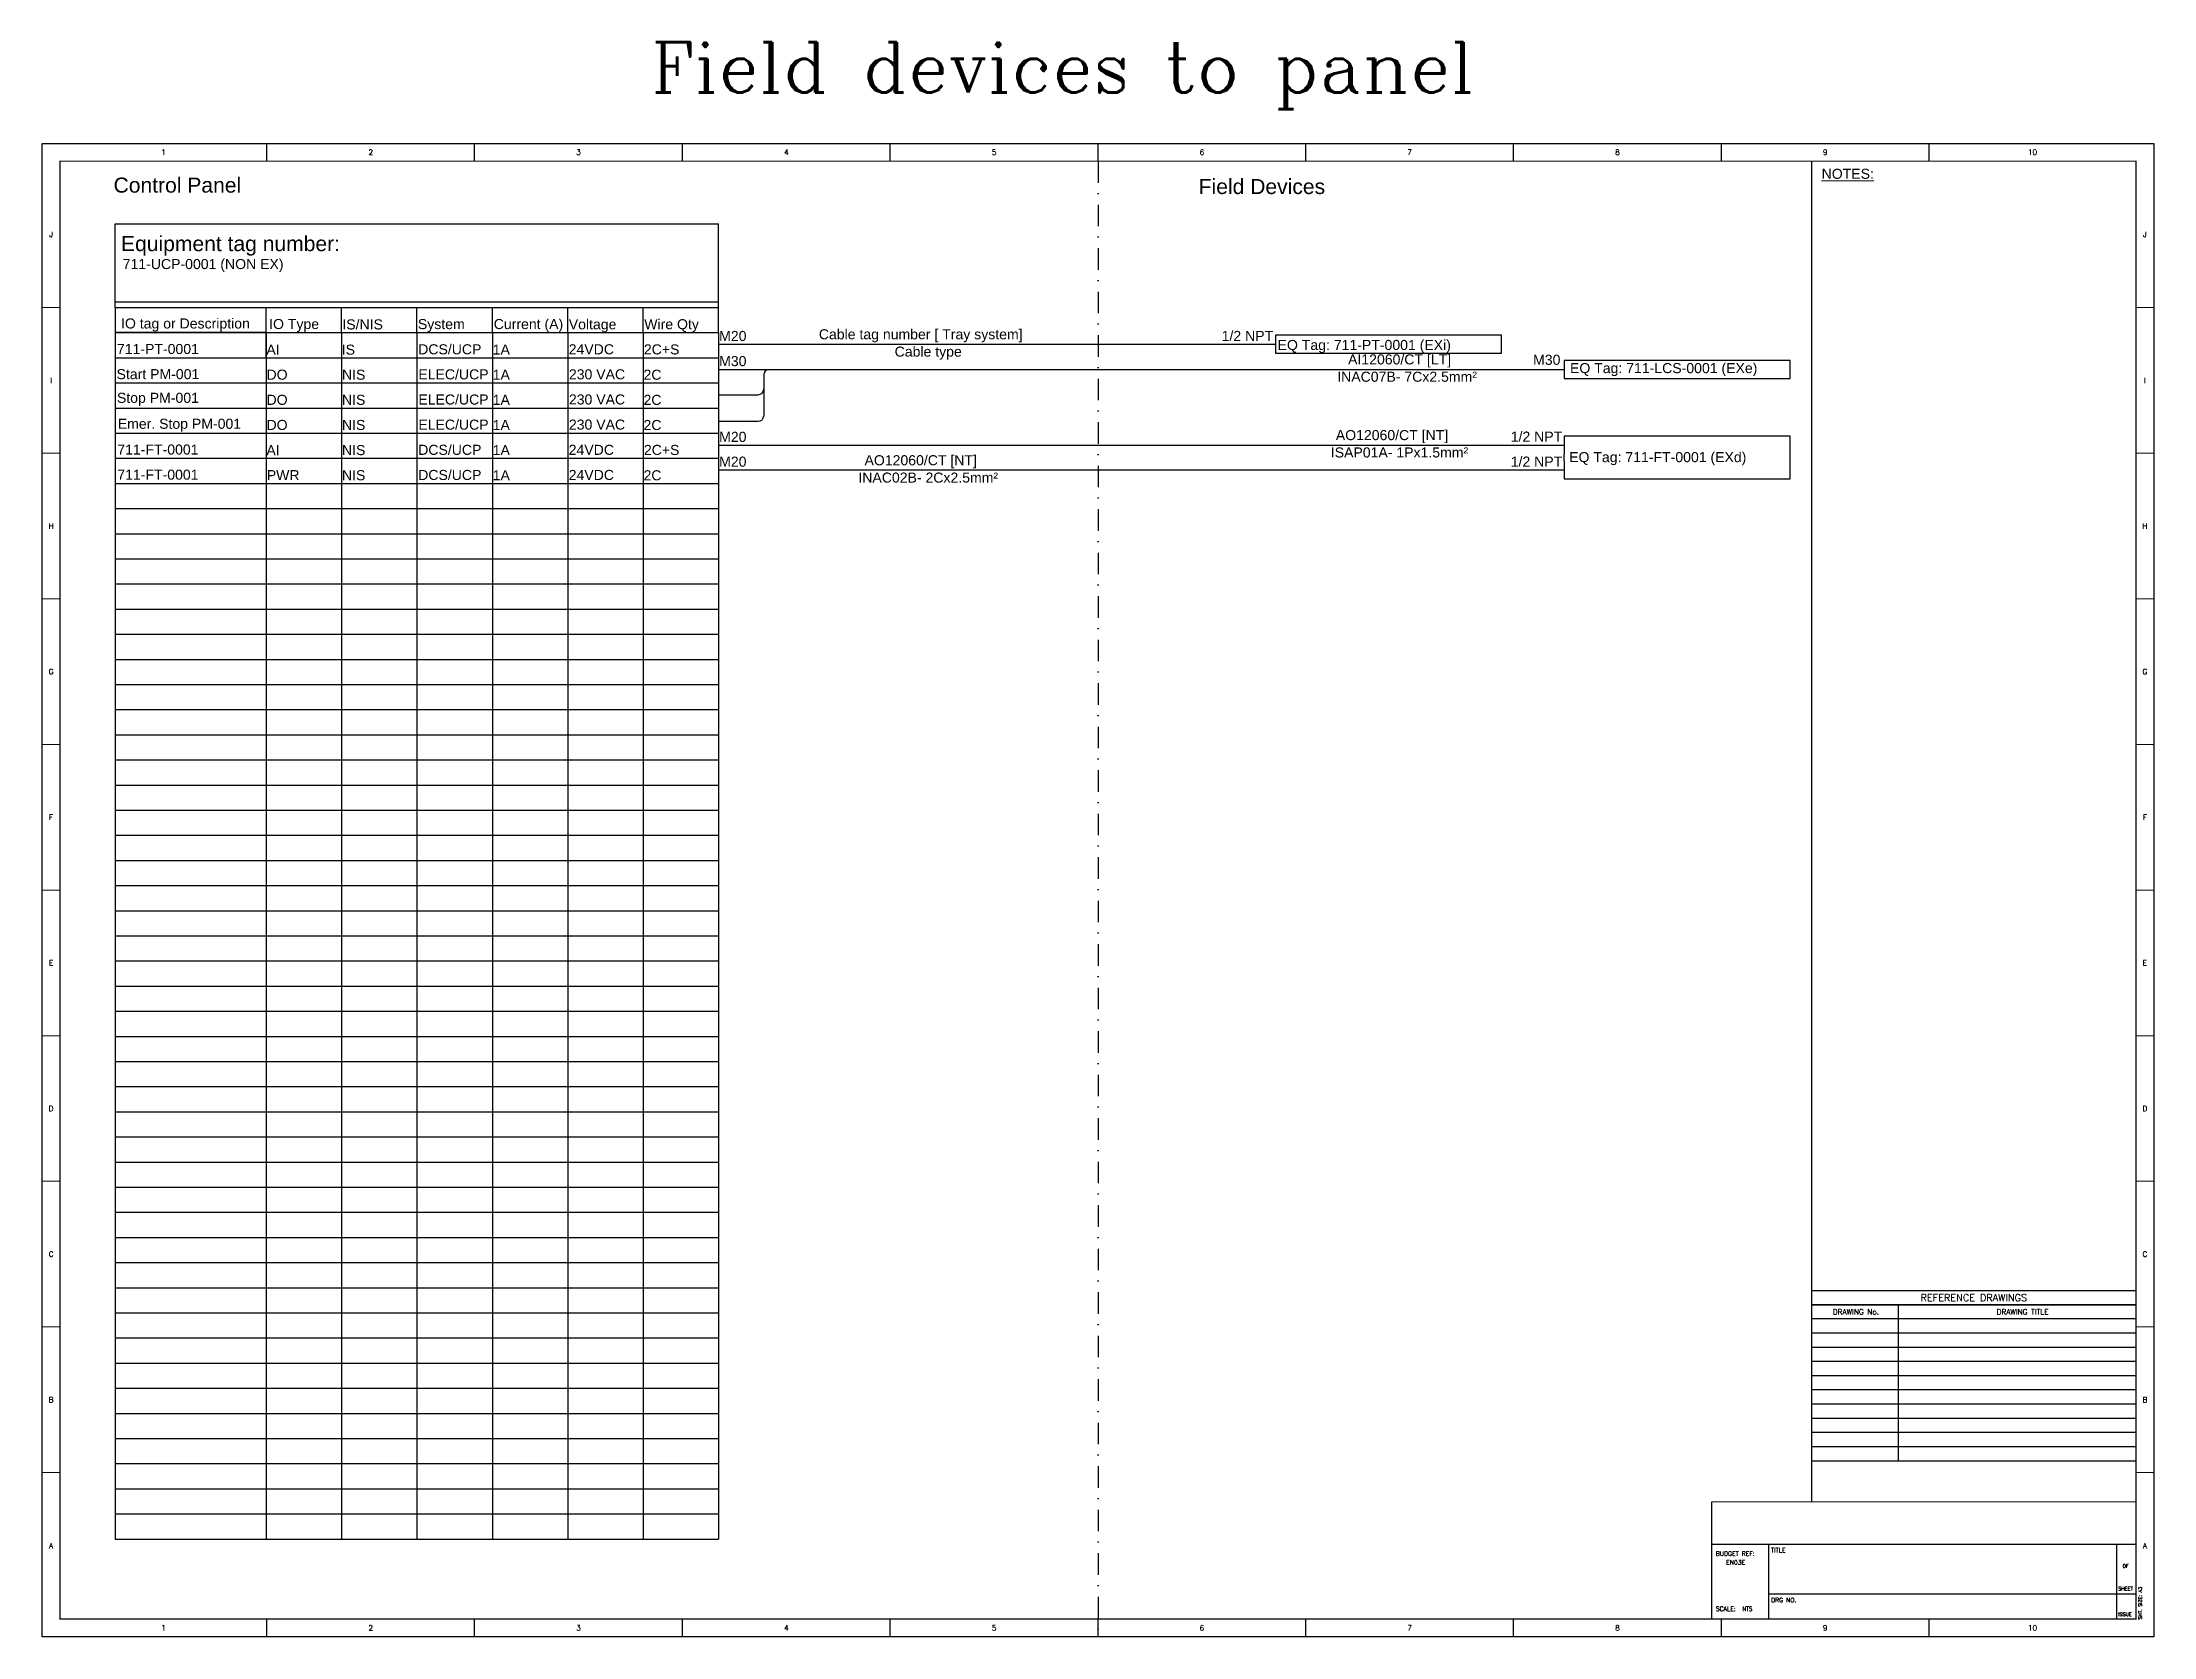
# Model space of a CAD drawing. Header units: millimetres. Extents: x 1546 to 3944, y 8323 to 8646.
# Drawn here: x 2535 to 2955, y 8323 to 8640.2 of the extents above; entities that cross this region are included whole.
import ezdxf
from ezdxf.enums import TextEntityAlignment as Align

# ---------------------------------------------------------------- set-up
doc = ezdxf.new("R2010")
doc.units = ezdxf.units.MM
doc.linetypes.add('DGN Style 4', pattern=[8.553394, 4.276697, -2.138348, 0, -2.138348])
for name, color, linetype in [('BORDER', 131, 'Continuous'), ('CABLE', 1, 'Continuous'), ('LOCATION', 4, 'Continuous')]:
    doc.layers.add(name, color=color, linetype=linetype)
doc.layers.add('Text', color=7, linetype='Continuous', lineweight=13)
doc.styles.add('Arial', font='arial.ttf', dxfattribs={"width": 0.9, "height": 225})
doc.styles.add('ROMANC', font='romanc.shx')
doc.styles.add('ROMANS', font='romans.shx', dxfattribs={"height": 3})

msp = doc.modelspace()

# ---------------------------------------------------------------- texts
at = {"linetype": 'ByBlock', "lineweight": -2, "style": 'ROMANS'}
for s, p in [('1', (2559.12, 8618.28)), ('2', (2600.36, 8618.28)), ('3', (2641.69, 8618.28)), ('4', (2683.02, 8618.28)), ('5', (2724.34, 8618.28)), ('6', (2765.67, 8618.28)), ('7', (2807, 8618.28)), ('8', (2848.33, 8618.28)), ('9', (2889.66, 8618.28)), ('10', (2930.9, 8618.28)), ('J', (2536.78, 8601.94)), ('J', (2953.24, 8601.94)), ('I', (2536.78, 8572.89)), ('I', (2953.24, 8572.89)), ('H', (2536.78, 8543.92)), ('H', (2953.24, 8543.92)), ('G', (2536.78, 8514.96)), ('G', (2953.24, 8514.96)), ('F', (2536.78, 8485.99)), ('F', (2953.24, 8485.99)), ('E', (2536.78, 8457.03)), ('E', (2953.24, 8457.03)), ('D', (2536.78, 8428.06)), ('D', (2953.24, 8428.06)), ('C', (2536.78, 8399.1)), ('C', (2953.24, 8399.1)), ('B', (2536.78, 8370.13)), ('B', (2953.24, 8370.13)), ('A', (2536.78, 8341.08)), ('A', (2953.24, 8341.08)), ('1', (2559.12, 8324.74)), ('2', (2600.36, 8324.74)), ('3', (2641.69, 8324.74)), ('4', (2683.02, 8324.74)), ('5', (2724.34, 8324.74)), ('6', (2765.67, 8324.74)), ('7', (2807, 8324.74)), ('8', (2848.33, 8324.74)), ('9', (2889.66, 8324.74)), ('10', (2930.9, 8324.74))]:
    msp.add_text(s, height=1.06, dxfattribs=at).set_placement(p, align=Align.MIDDLE_CENTER)
at = {"layer": 'BORDER', "color": 7, "ltscale": 0.25, "style": 'ROMANC'}
msp.add_text('Field devices to panel', height=10, dxfattribs=at).set_placement((2656.17, 8640.17), align=Align.TOP_LEFT)
at = {"layer": 'BORDER'}
for s, height, style, p in [('DRAWING No.', 1.0597, 'ROMANS', (2895.77, 8387.62)), ('REFERENCE DRAWINGS', 1.413, 'ROMANC', (2919.21, 8390.44)), ('DRAWING TITLE', 1.0597, 'ROMANS', (2928.92, 8387.62))]:
    msp.add_text(s, height=height, dxfattribs=dict(at, style=style)).set_placement(p, align=Align.MIDDLE)
for s, height, style, p in [('BUDGET REF:', 0.8831, 'ROMANC', (2867.89, 8339.08)), ('EN03E', 0.883, 'ROMANC', (2869.95, 8337.33)), ('TITLE', 0.883, 'ROMANC', (2878.9, 8339.76)), ('SCALE:', 0.883, 'ROMANC', (2867.89, 8328.09)), ('DRG NO.', 0.883, 'ROMANC', (2878.9, 8329.84)), ('ISSUE', 0.706, 'ROMANS', (2947.95, 8327.09))]:
    msp.add_text(s, height=height, dxfattribs=dict(at, style=style)).set_placement(p)
at = {"layer": 'BORDER', "style": 'ROMANS'}
for s, p in [('OF', (2949.41, 8336.71)), ('SHEET', (2949.41, 8332.21))]:
    msp.add_text(s, height=0.706, dxfattribs=at).set_placement(p, align=Align.CENTER)
msp.add_text('SHT. SIZE: A3', height=0.7065, rotation=90, dxfattribs=at).set_placement((2951.94, 8326.41), align=Align.TOP_LEFT)
at = {"layer": 'BORDER', "ltscale": 0.25, "style": 'ROMANC', "width": 0.9}
msp.add_text('NTS', height=0.883, dxfattribs=at).set_placement((2873.18, 8328.09))
at = {"layer": 'CABLE', "color": 3, "style": 'Arial'}
for s, p in [('M20', (2672.37, 8581.74)), ('Cable tag number [ Tray system]', (2709.75, 8582.08)), ('1/2 NPT', (2774.73, 8581.75)), ('M30', (2672.37, 8576.74)), ('AI12060/CT [LT]', (2805, 8577.08)), ('M30', (2834.27, 8577)), ('M20', (2672.37, 8561.67)), ('AO12060/CT [NT]', (2803.49, 8562.02)), ('1/2 NPT', (2832.23, 8561.72)), ('M20', (2672.37, 8556.74)), ('AO12060/CT [NT]', (2709.75, 8557.02)), ('1/2 NPT', (2832.23, 8556.75))]:
    msp.add_text(s, height=2, dxfattribs=at).set_placement(p, align=Align.MIDDLE_CENTER)
at = {"layer": 'CABLE', "color": 2, "style": 'Arial'}
for s, p in [('Cable type', (2711.24, 8577.63)), ('INAC07B- 7Cx2.5mm²', (2806.49, 8572.63)), ('ISAP01A- 1Px1.5mm²', (2804.98, 8557.57)), ('INAC02B- 2Cx2.5mm²', (2711.24, 8552.57))]:
    msp.add_text(s, height=2, dxfattribs=at).set_placement(p, align=Align.CENTER)
at = {"layer": 'Text', "color": 7, "linetype": 'Continuous', "lineweight": 13, "style": 'Arial'}
msp.add_text('%%UNOTES:', height=2, dxfattribs=at).set_placement((2888.95, 8613))
at = {"layer": 'Text', "style": 'Arial'}
for s, height, p in [('Control Panel', 3, (2561.89, 8611.81)), ('Field Devices', 3, (2777.61, 8611.53)), ('Equipment tag number:', 3, (2572.46, 8599.74)), ('711-UCP-0001 (NON EX)', 2, (2567.01, 8595.8)), ('IO tag or Description', 2, (2563.5, 8583.98)), ('IO Type', 2, (2585.11, 8583.83)), ('IS/NIS', 2, (2598.74, 8584.08)), ('System', 2, (2614.39, 8583.82)), ('Current (A)', 2, (2631.73, 8583.86)), ('Voltage ', 2, (2644.87, 8583.81)), ('Wire Qty', 2, (2660.19, 8583.83)), ('EQ Tag: 711-PT-0001 (EXi)', 2, (2797.97, 8579.7)), ('711-PT-0001', 2, (2558.02, 8579.15)), ('AI', 2, (2580.92, 8579.02)), ('IS', 2, (2595.91, 8579.02)), ('DCS/UCP', 2, (2616.08, 8579.13)), ('1A', 2, (2626.32, 8579.04)), ('24VDC', 2, (2644.23, 8579.09)), ('2C+S', 2, (2658.22, 8579.07)), ('EQ Tag: 711-LCS-0001 (EXe)', 2, (2857.53, 8575.1)), ('Start PM-001', 2, (2558.02, 8574.15)), ('DO', 2, (2581.72, 8574.04)), ('NIS', 2, (2596.96, 8574.04)), ('ELEC/UCP', 2, (2616.81, 8574.14)), ('1A', 2, (2626.32, 8574.04)), ('230 VAC', 2, (2645.36, 8574.11)), ('2C', 2, (2656.4, 8574.03)), ('Stop PM-001', 2, (2558.02, 8569.15)), ('DO', 2, (2581.72, 8569.04)), ('NIS', 2, (2596.96, 8569.04)), ('ELEC/UCP', 2, (2616.81, 8569.14)), ('1A', 2, (2626.32, 8569.04)), ('230 VAC', 2, (2645.36, 8569.11)), ('2C', 2, (2656.4, 8569.03)), ('Emer. Stop PM-001', 2, (2562.3, 8563.99)), ('DO', 2, (2581.72, 8564.04)), ('NIS', 2, (2596.96, 8564.04)), ('ELEC/UCP', 2, (2616.81, 8564.14)), ('1A', 2, (2626.32, 8564.04)), ('230 VAC', 2, (2645.36, 8564.11)), ('2C', 2, (2656.4, 8564.03)), ('711-FT-0001', 2, (2558.02, 8559.15)), ('AI', 2, (2580.92, 8559.02)), ('NIS', 2, (2596.96, 8559.04)), ('DCS/UCP', 2, (2616.08, 8559.13)), ('1A', 2, (2626.32, 8559.04)), ('24VDC', 2, (2644.23, 8559.09)), ('2C+S', 2, (2658.22, 8559.07)), ('EQ Tag: 711-FT-0001 (EXd)', 2, (2856.35, 8557.39)), ('711-FT-0001', 2, (2558.02, 8554.15)), ('PWR', 2, (2582.93, 8554.06)), ('NIS', 2, (2596.96, 8554.04)), ('DCS/UCP', 2, (2616.08, 8554.13)), ('1A', 2, (2626.32, 8554.04)), ('24VDC', 2, (2644.23, 8554.09)), ('2C', 2, (2656.4, 8554.03))]:
    msp.add_text(s, height=height, dxfattribs=at).set_placement(p, align=Align.MIDDLE)

# ---------------------------------------------------------------- linework, layer by layer
for p, q in [((2579.69, 8616.51), (2579.69, 8620.05)), ((2621.02, 8616.51), (2621.02, 8620.05)), ((2662.35, 8616.51), (2662.35, 8620.05)), ((2703.68, 8616.51), (2703.68, 8620.05)), ((2745.01, 8616.51), (2745.01, 8620.05)), ((2786.34, 8616.51), (2786.34, 8620.05)), ((2827.67, 8616.51), (2827.67, 8620.05)), ((2869, 8616.51), (2869, 8620.05)), ((2910.32, 8616.51), (2910.32, 8620.05)), ((2579.69, 8322.97), (2579.69, 8326.51)), ((2621.02, 8322.97), (2621.02, 8326.51)), ((2662.35, 8322.97), (2662.35, 8326.51)), ((2703.68, 8322.97), (2703.68, 8326.51)), ((2745.01, 8322.97), (2745.01, 8326.51)), ((2786.34, 8322.97), (2786.34, 8326.51)), ((2827.67, 8322.97), (2827.67, 8326.51)), ((2869, 8322.97), (2869, 8326.51)), ((2910.32, 8322.97), (2910.32, 8326.51))]:
    msp.add_line(p, q)
at = {"linetype": 'ByBlock', "lineweight": 5}
for p, q in [((2535.01, 8587.37), (2538.54, 8587.37)), ((2951.48, 8587.37), (2955.01, 8587.37)), ((2535.01, 8558.41), (2538.54, 8558.41)), ((2951.48, 8558.41), (2955.01, 8558.41)), ((2535.01, 8529.44), (2538.54, 8529.44)), ((2951.48, 8529.44), (2955.01, 8529.44)), ((2535.01, 8500.48), (2538.54, 8500.48)), ((2951.48, 8500.48), (2955.01, 8500.48)), ((2535.01, 8471.51), (2538.54, 8471.51)), ((2951.48, 8471.51), (2955.01, 8471.51)), ((2535.01, 8442.54), (2538.54, 8442.54)), ((2951.48, 8442.54), (2955.01, 8442.54)), ((2535.01, 8413.58), (2538.54, 8413.58)), ((2951.48, 8413.58), (2955.01, 8413.58)), ((2535.01, 8384.61), (2538.54, 8384.61)), ((2951.48, 8384.61), (2955.01, 8384.61)), ((2535.01, 8355.65), (2538.54, 8355.65)), ((2951.48, 8355.65), (2955.01, 8355.65))]:
    msp.add_line(p, q, dxfattribs=at)
at = {"layer": 'BORDER', "linetype": 'DGN Style 4'}
msp.add_line((2745.01, 8616.51), (2745.01, 8322.97), dxfattribs=at)
at = {"layer": 'BORDER'}
for p, q in [((2549.54, 8587.41), (2549.54, 8604.06)), ((2549.54, 8604.06), (2669.54, 8604.06)), ((2669.54, 8582.41), (2669.54, 8604.06)), ((2538.54, 8594.26), (2538.54, 8353.35)), ((2886.94, 8594.26), (2886.94, 8353.35)), ((2549.54, 8588.51), (2669.54, 8588.51)), ((2549.54, 8587.41), (2564.54, 8587.41)), ((2549.54, 8587.41), (2549.54, 8577.41)), ((2549.54, 8587.41), (2549.54, 8582.41)), ((2579.54, 8582.41), (2579.54, 8587.41)), ((2594.54, 8582.41), (2594.54, 8587.41)), ((2609.54, 8582.41), (2609.54, 8587.41)), ((2624.54, 8582.41), (2624.54, 8587.41)), ((2624.54, 8582.41), (2624.54, 8587.41)), ((2624.54, 8587.41), (2654.54, 8587.41)), ((2639.54, 8582.41), (2639.54, 8587.41)), ((2654.54, 8582.41), (2654.54, 8587.41)), ((2654.54, 8587.41), (2669.54, 8587.41)), ((2549.54, 8582.41), (2564.54, 8582.41)), ((2579.54, 8582.41), (2549.54, 8582.41)), ((2549.54, 8582.41), (2549.54, 8577.41)), ((2564.54, 8582.41), (2579.54, 8582.41)), ((2579.54, 8582.41), (2594.54, 8582.41)), ((2579.54, 8582.41), (2579.54, 8342.41)), ((2579.54, 8577.41), (2579.54, 8582.41)), ((2594.54, 8582.41), (2609.54, 8582.41)), ((2594.54, 8582.41), (2594.54, 8342.41)), ((2609.54, 8582.41), (2624.54, 8582.41)), ((2609.54, 8582.41), (2609.54, 8342.41)), ((2624.54, 8582.41), (2624.54, 8342.41)), ((2624.54, 8582.41), (2624.54, 8342.41)), ((2624.54, 8582.41), (2654.54, 8582.41)), ((2639.54, 8582.41), (2639.54, 8342.41)), ((2654.54, 8582.41), (2654.54, 8342.41)), ((2654.54, 8582.41), (2669.54, 8582.41)), ((2669.54, 8582.41), (2669.54, 8342.41)), ((2825.3, 8581.89), (2780.3, 8581.89)), ((2780.3, 8581.89), (2780.3, 8580.09)), ((2825.3, 8578.29), (2825.3, 8581.89)), ((2549.54, 8577.41), (2564.54, 8577.41)), ((2549.54, 8577.41), (2579.54, 8577.41)), ((2549.54, 8577.41), (2549.54, 8342.41)), ((2564.54, 8577.41), (2624.54, 8577.41)), ((2624.54, 8577.41), (2654.54, 8577.41)), ((2654.54, 8577.41), (2669.54, 8577.41)), ((2780.3, 8580.09), (2780.3, 8578.29)), ((2780.3, 8578.29), (2825.3, 8578.29)), ((2882.7, 8576.89), (2837.7, 8576.89)), ((2837.7, 8576.89), (2837.7, 8575.09)), ((2882.7, 8573.29), (2882.7, 8576.89)), ((2549.54, 8572.41), (2564.54, 8572.41)), ((2564.54, 8572.41), (2624.54, 8572.41)), ((2624.54, 8572.41), (2654.54, 8572.41)), ((2654.54, 8572.41), (2669.54, 8572.41)), ((2837.7, 8575.09), (2837.7, 8573.29)), ((2837.7, 8573.29), (2882.7, 8573.29)), ((2549.54, 8567.41), (2564.54, 8567.41)), ((2564.54, 8567.41), (2624.54, 8567.41)), ((2624.54, 8567.41), (2654.54, 8567.41)), ((2624.54, 8567.41), (2654.54, 8567.41)), ((2654.54, 8567.41), (2669.54, 8567.41)), ((2549.54, 8562.41), (2564.54, 8562.41)), ((2564.54, 8562.41), (2624.54, 8562.41)), ((2624.54, 8562.41), (2654.54, 8562.41)), ((2654.54, 8562.41), (2669.54, 8562.41)), ((2882.7, 8561.82), (2837.7, 8561.82)), ((2837.7, 8561.82), (2837.7, 8560.02)), ((2837.7, 8560.02), (2837.7, 8558.22)), ((2882.7, 8558.22), (2882.7, 8561.82)), ((2549.54, 8557.41), (2564.54, 8557.41)), ((2564.54, 8557.41), (2624.54, 8557.41)), ((2624.54, 8557.41), (2654.54, 8557.41)), ((2654.54, 8557.41), (2669.54, 8557.41)), ((2837.7, 8556.89), (2837.7, 8558.22)), ((2837.7, 8556.89), (2837.7, 8555.09)), ((2882.7, 8556.89), (2882.7, 8558.22)), ((2882.7, 8553.29), (2882.7, 8556.89)), ((2549.54, 8552.41), (2564.54, 8552.41)), ((2564.54, 8552.41), (2624.54, 8552.41)), ((2624.54, 8552.41), (2654.54, 8552.41)), ((2654.54, 8552.41), (2669.54, 8552.41)), ((2837.7, 8555.09), (2837.7, 8553.29)), ((2837.7, 8553.29), (2882.7, 8553.29)), ((2549.54, 8547.41), (2564.54, 8547.41)), ((2564.54, 8547.41), (2624.54, 8547.41)), ((2624.54, 8547.41), (2654.54, 8547.41)), ((2654.54, 8547.41), (2669.54, 8547.41)), ((2549.54, 8542.41), (2564.54, 8542.41)), ((2564.54, 8542.41), (2624.54, 8542.41)), ((2624.54, 8542.41), (2654.54, 8542.41)), ((2654.54, 8542.41), (2669.54, 8542.41)), ((2654.54, 8542.41), (2669.54, 8542.41)), ((2549.54, 8537.41), (2564.54, 8537.41)), ((2564.54, 8537.41), (2624.54, 8537.41)), ((2624.54, 8537.41), (2654.54, 8537.41)), ((2654.54, 8537.41), (2669.54, 8537.41)), ((2549.54, 8532.41), (2564.54, 8532.41)), ((2564.54, 8532.41), (2624.54, 8532.41)), ((2624.54, 8532.41), (2654.54, 8532.41)), ((2654.54, 8532.41), (2669.54, 8532.41)), ((2549.54, 8527.41), (2564.54, 8527.41)), ((2564.54, 8527.41), (2624.54, 8527.41)), ((2624.54, 8527.41), (2654.54, 8527.41)), ((2654.54, 8527.41), (2669.54, 8527.41)), ((2549.54, 8522.41), (2564.54, 8522.41)), ((2564.54, 8522.41), (2624.54, 8522.41)), ((2624.54, 8522.41), (2654.54, 8522.41)), ((2654.54, 8522.41), (2669.54, 8522.41)), ((2549.54, 8517.41), (2564.54, 8517.41)), ((2564.54, 8517.41), (2624.54, 8517.41)), ((2624.54, 8517.41), (2654.54, 8517.41)), ((2654.54, 8517.41), (2669.54, 8517.41)), ((2549.54, 8512.41), (2564.54, 8512.41)), ((2564.54, 8512.41), (2624.54, 8512.41)), ((2624.54, 8512.41), (2654.54, 8512.41)), ((2654.54, 8512.41), (2669.54, 8512.41)), ((2549.54, 8507.41), (2564.54, 8507.41)), ((2564.54, 8507.41), (2624.54, 8507.41)), ((2624.54, 8507.41), (2654.54, 8507.41)), ((2654.54, 8507.41), (2669.54, 8507.41)), ((2549.54, 8502.41), (2564.54, 8502.41)), ((2564.54, 8502.41), (2624.54, 8502.41)), ((2624.54, 8502.41), (2654.54, 8502.41)), ((2654.54, 8502.41), (2669.54, 8502.41)), ((2549.54, 8497.41), (2564.54, 8497.41)), ((2564.54, 8497.41), (2624.54, 8497.41)), ((2624.54, 8497.41), (2654.54, 8497.41)), ((2654.54, 8497.41), (2669.54, 8497.41)), ((2549.54, 8492.41), (2564.54, 8492.41)), ((2564.54, 8492.41), (2624.54, 8492.41)), ((2624.54, 8492.41), (2654.54, 8492.41)), ((2654.54, 8492.41), (2669.54, 8492.41)), ((2549.54, 8487.41), (2564.54, 8487.41)), ((2564.54, 8487.41), (2624.54, 8487.41)), ((2624.54, 8487.41), (2654.54, 8487.41)), ((2654.54, 8487.41), (2669.54, 8487.41)), ((2549.54, 8482.41), (2564.54, 8482.41)), ((2564.54, 8482.41), (2624.54, 8482.41)), ((2624.54, 8482.41), (2654.54, 8482.41)), ((2654.54, 8482.41), (2669.54, 8482.41)), ((2549.54, 8477.41), (2564.54, 8477.41)), ((2564.54, 8477.41), (2624.54, 8477.41)), ((2624.54, 8477.41), (2654.54, 8477.41)), ((2654.54, 8477.41), (2669.54, 8477.41)), ((2549.54, 8472.41), (2564.54, 8472.41)), ((2564.54, 8472.41), (2624.54, 8472.41)), ((2624.54, 8472.41), (2654.54, 8472.41)), ((2654.54, 8472.41), (2669.54, 8472.41)), ((2549.54, 8467.41), (2564.54, 8467.41)), ((2564.54, 8467.41), (2624.54, 8467.41)), ((2624.54, 8467.41), (2654.54, 8467.41)), ((2654.54, 8467.41), (2669.54, 8467.41)), ((2549.54, 8462.41), (2564.54, 8462.41)), ((2564.54, 8462.41), (2624.54, 8462.41)), ((2624.54, 8462.41), (2654.54, 8462.41)), ((2654.54, 8462.41), (2669.54, 8462.41)), ((2549.54, 8457.41), (2564.54, 8457.41)), ((2564.54, 8457.41), (2624.54, 8457.41)), ((2624.54, 8457.41), (2654.54, 8457.41)), ((2654.54, 8457.41), (2669.54, 8457.41)), ((2549.54, 8452.41), (2564.54, 8452.41)), ((2549.54, 8452.41), (2564.54, 8452.41)), ((2564.54, 8452.41), (2624.54, 8452.41)), ((2564.54, 8452.41), (2624.54, 8452.41)), ((2624.54, 8452.41), (2654.54, 8452.41)), ((2654.54, 8452.41), (2669.54, 8452.41)), ((2549.54, 8447.41), (2564.54, 8447.41)), ((2564.54, 8447.41), (2624.54, 8447.41)), ((2624.54, 8447.41), (2654.54, 8447.41)), ((2654.54, 8447.41), (2669.54, 8447.41)), ((2549.54, 8442.41), (2564.54, 8442.41)), ((2564.54, 8442.41), (2624.54, 8442.41)), ((2624.54, 8442.41), (2654.54, 8442.41)), ((2654.54, 8442.41), (2669.54, 8442.41)), ((2549.54, 8437.41), (2564.54, 8437.41)), ((2564.54, 8437.41), (2624.54, 8437.41)), ((2624.54, 8437.41), (2654.54, 8437.41)), ((2654.54, 8437.41), (2669.54, 8437.41)), ((2549.54, 8432.41), (2564.54, 8432.41)), ((2564.54, 8432.41), (2624.54, 8432.41)), ((2624.54, 8432.41), (2654.54, 8432.41)), ((2654.54, 8432.41), (2669.54, 8432.41)), ((2549.54, 8427.41), (2564.54, 8427.41)), ((2564.54, 8427.41), (2624.54, 8427.41)), ((2624.54, 8427.41), (2654.54, 8427.41)), ((2654.54, 8427.41), (2669.54, 8427.41)), ((2549.54, 8422.41), (2564.54, 8422.41)), ((2564.54, 8422.41), (2624.54, 8422.41)), ((2624.54, 8422.41), (2654.54, 8422.41)), ((2654.54, 8422.41), (2669.54, 8422.41)), ((2549.54, 8417.41), (2564.54, 8417.41)), ((2564.54, 8417.41), (2624.54, 8417.41)), ((2624.54, 8417.41), (2654.54, 8417.41)), ((2654.54, 8417.41), (2669.54, 8417.41)), ((2549.54, 8412.41), (2564.54, 8412.41)), ((2564.54, 8412.41), (2624.54, 8412.41)), ((2624.54, 8412.41), (2654.54, 8412.41)), ((2654.54, 8412.41), (2669.54, 8412.41)), ((2549.54, 8407.41), (2564.54, 8407.41)), ((2564.54, 8407.41), (2624.54, 8407.41)), ((2624.54, 8407.41), (2654.54, 8407.41)), ((2654.54, 8407.41), (2669.54, 8407.41)), ((2549.54, 8402.41), (2564.54, 8402.41)), ((2564.54, 8402.41), (2624.54, 8402.41)), ((2624.54, 8402.41), (2654.54, 8402.41)), ((2654.54, 8402.41), (2669.54, 8402.41)), ((2549.54, 8397.41), (2564.54, 8397.41)), ((2549.54, 8397.41), (2564.54, 8397.41)), ((2564.54, 8397.41), (2624.54, 8397.41)), ((2564.54, 8397.41), (2624.54, 8397.41)), ((2624.54, 8397.41), (2654.54, 8397.41)), ((2654.54, 8397.41), (2669.54, 8397.41)), ((2549.54, 8392.41), (2564.54, 8392.41)), ((2564.54, 8392.41), (2624.54, 8392.41)), ((2624.54, 8392.41), (2654.54, 8392.41)), ((2624.54, 8392.41), (2654.54, 8392.41)), ((2654.54, 8392.41), (2669.54, 8392.41)), ((2886.94, 8391.85), (2951.48, 8391.85)), ((2549.54, 8387.41), (2564.54, 8387.41)), ((2564.54, 8387.41), (2624.54, 8387.41)), ((2624.54, 8387.41), (2654.54, 8387.41)), ((2654.54, 8387.41), (2669.54, 8387.41)), ((2886.94, 8389.03), (2951.48, 8389.03)), ((2951.48, 8389.03), (2886.94, 8389.03)), ((2904.25, 8357.94), (2904.25, 8389.03)), ((2951.48, 8386.2), (2886.94, 8386.2)), ((2951.48, 8383.38), (2886.94, 8383.38)), ((2549.54, 8382.41), (2564.54, 8382.41)), ((2564.54, 8382.41), (2624.54, 8382.41)), ((2624.54, 8382.41), (2654.54, 8382.41)), ((2654.54, 8382.41), (2669.54, 8382.41)), ((2951.48, 8380.55), (2886.94, 8380.55)), ((2549.54, 8377.41), (2564.54, 8377.41)), ((2564.54, 8377.41), (2624.54, 8377.41)), ((2624.54, 8377.41), (2654.54, 8377.41)), ((2654.54, 8377.41), (2669.54, 8377.41)), ((2951.48, 8377.73), (2886.94, 8377.73)), ((2951.48, 8374.9), (2886.94, 8374.9)), ((2549.54, 8372.41), (2564.54, 8372.41)), ((2564.54, 8372.41), (2624.54, 8372.41)), ((2624.54, 8372.41), (2654.54, 8372.41)), ((2654.54, 8372.41), (2669.54, 8372.41)), ((2951.48, 8372.07), (2886.94, 8372.07)), ((2549.54, 8367.41), (2564.54, 8367.41)), ((2564.54, 8367.41), (2624.54, 8367.41)), ((2624.54, 8367.41), (2654.54, 8367.41)), ((2654.54, 8367.41), (2669.54, 8367.41)), ((2951.48, 8369.25), (2886.94, 8369.25)), ((2951.48, 8366.42), (2886.94, 8366.42)), ((2549.54, 8362.41), (2564.54, 8362.41)), ((2564.54, 8362.41), (2624.54, 8362.41)), ((2624.54, 8362.41), (2654.54, 8362.41)), ((2654.54, 8362.41), (2669.54, 8362.41)), ((2951.48, 8363.6), (2886.94, 8363.6)), ((2951.48, 8360.77), (2886.94, 8360.77)), ((2549.54, 8357.41), (2564.54, 8357.41)), ((2564.54, 8357.41), (2624.54, 8357.41)), ((2624.54, 8357.41), (2654.54, 8357.41)), ((2624.54, 8357.41), (2654.54, 8357.41)), ((2654.54, 8357.41), (2669.54, 8357.41)), ((2549.54, 8352.41), (2564.54, 8352.41)), ((2564.54, 8352.41), (2624.54, 8352.41)), ((2624.54, 8352.41), (2654.54, 8352.41)), ((2654.54, 8352.41), (2669.54, 8352.41)), ((2549.54, 8347.41), (2564.54, 8347.41)), ((2564.54, 8347.41), (2624.54, 8347.41)), ((2624.54, 8347.41), (2654.54, 8347.41)), ((2654.54, 8347.41), (2669.54, 8347.41)), ((2549.54, 8342.41), (2564.54, 8342.41)), ((2564.54, 8342.41), (2624.54, 8342.41)), ((2624.54, 8342.41), (2654.54, 8342.41)), ((2654.54, 8342.41), (2669.54, 8342.41)), ((2951.48, 8341.34), (2867.05, 8341.34)), ((2878.46, 8326.51), (2878.46, 8341.34)), ((2947.59, 8341.34), (2947.59, 8326.51)), ((2951.48, 8331.45), (2878.46, 8331.45)), ((2947.59, 8331.45), (2947.59, 8326.51))]:
    msp.add_line(p, q, dxfattribs=at)
msp.add_lwpolyline([(2535.01, 8620.05), (2955.01, 8620.05), (2955.01, 8322.97), (2535.01, 8322.97)], close=True, dxfattribs=at)
at = {"layer": 'BORDER', "const_width": 0.247}
msp.add_lwpolyline([(2951.48, 8616.51), (2538.54, 8616.51), (2538.54, 8326.51), (2951.48, 8326.51)], close=True, dxfattribs=at)
for points in [[(2886.94, 8349.82), (2886.94, 8616.51)], [(2886.94, 8357.94), (2951.48, 8357.94)], [(2867.05, 8326.51), (2867.05, 8349.82)], [(2867.05, 8349.82), (2951.48, 8349.82)]]:
    msp.add_lwpolyline(points, dxfattribs=at)
at = {"layer": 'CABLE', "color": 0}
for p, q in [((2669.54, 8580.09), (2780.3, 8580.09)), ((2669.54, 8575.09), (2780.3, 8575.09)), ((2678.51, 8573.99), (2678.51, 8565.8)), ((2765.21, 8575.09), (2837.7, 8575.09)), ((2654.45, 8570.09), (2654.54, 8570.09)), ((2669.54, 8570.05), (2677.41, 8570.05)), ((2669.54, 8564.76), (2677.41, 8564.76)), ((2669.54, 8560.02), (2780.3, 8560.02)), ((2765.21, 8560.02), (2837.7, 8560.02)), ((2669.54, 8555.09), (2780.3, 8555.09)), ((2765.21, 8555.09), (2837.7, 8555.09))]:
    msp.add_line(p, q, dxfattribs=at)
for centre, start, end in [((2679.61, 8573.99), 90, 180), ((2677.41, 8571.15), 270, 0), ((2677.41, 8565.86), 270, 0)]:
    msp.add_arc(centre, 1.1, start, end, dxfattribs=at)
at = {"layer": 'LOCATION', "ltscale": 0.2}
msp.add_line((2549.54, 8587.41), (2624.54, 8587.41), dxfattribs=at)

msp.set_redraw_order([(e.dxf.handle, doc.entitydb.next_handle()) for e in msp.query("TEXT MTEXT ATTDEF DIMENSION ARC_DIMENSION")])  # texts and dimensions are drawn at this point

doc.saveas('drawing.dxf')
